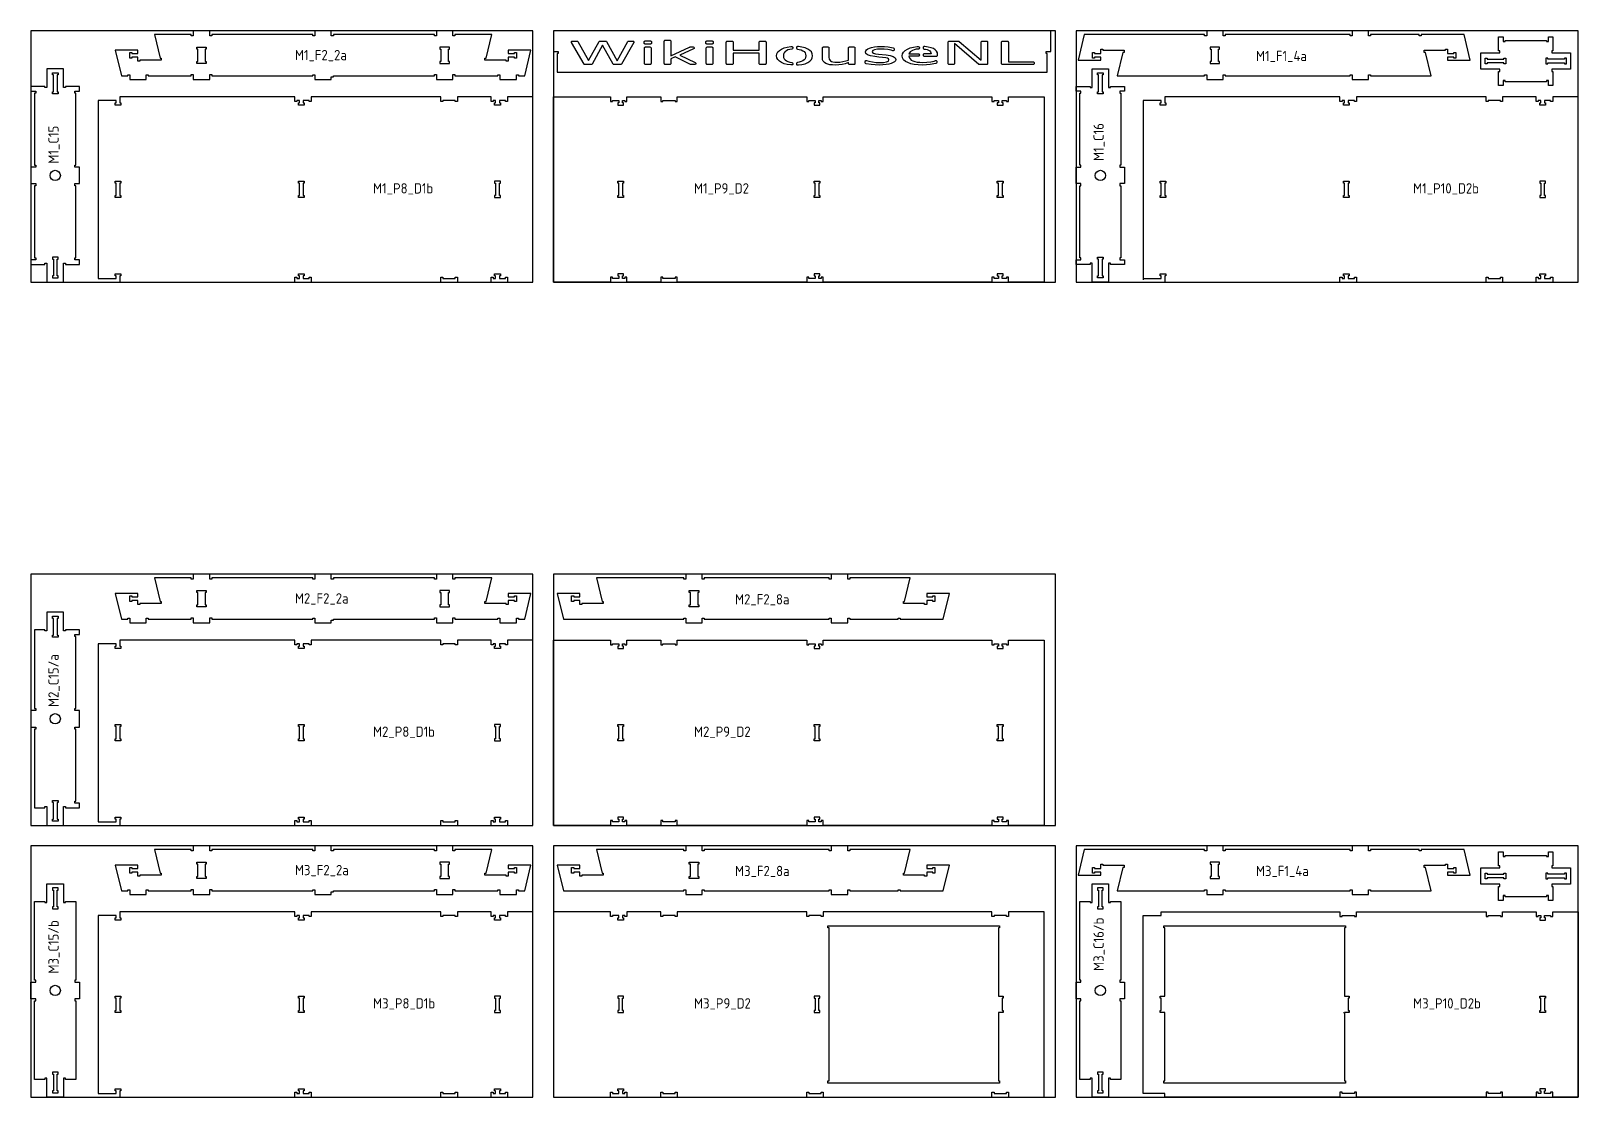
# Model space of a CAD drawing. Header units: millimetres. Extents: x -18174 to 50972, y 6312 to 16778.
# Drawn here: x 2812 to 10332, y 6313 to 11493 of the extents above; entities that cross this region are included whole.
import ezdxf

# ---------------------------------------------------------------- set-up
doc = ezdxf.new("R2010")
doc.units = ezdxf.units.MM
doc.header["$MEASUREMENT"] = 0
for name, color, linetype in [('freeswerk_CODES', 50, 'Continuous'), ('freeswerk_ELEMENTEN', 7, 'Continuous'), ("freeswerk_LOGO'S_hele dikte plaat", 1, 'Continuous'), ('freeswerk_PLATEN', 3, 'Continuous')]:
    doc.layers.add(name, color=color, linetype=linetype)

msp = doc.modelspace()

# ---------------------------------------------------------------- texts
at = {"layer": 'freeswerk_CODES', "char_height": 50, "attachment_point": 1}
for s, insert in [('{\\Fiso|c0;M1_F2_2a}', (4095.3, 11400.4)), ('{\\Fiso|c0;M1_F1_4a}', (8766.7, 11395.9)), ('{\\Fiso|c0;M1_P8_D1b}', (4475.3, 10752.7)), ('{\\Fiso|c0;M1_P9_D2}', (6035.4, 10752.7)), ('{\\Fiso|c0;M1_P10_D2b}', (9530.7, 10752.7)), ('{\\Fiso|c0;M2_F2_2a}', (4095.3, 8760.4)), ('{\\Fiso|c0;M2_F2_8a}', (6234.9, 8755.9)), ('{\\Fiso|c0;M2_P8_D1b}', (4475.3, 8112.7)), ('{\\Fiso|c0;M2_P9_D2}', (6035.4, 8112.7)), ('{\\Fiso|c0;M3_F2_2a}', (4095.3, 7440.4)), ('{\\Fiso|c0;M3_F2_8a}', (6234.9, 7435.9)), ('{\\Fiso|c0;M3_F1_4a}', (8766.7, 7435.9)), ('{\\Fiso|c0;M3_P8_D1b}', (4475.3, 6792.7)), ('{\\Fiso|c0;M3_P9_D2}', (6035.4, 6792.7)), ('{\\Fiso|c0;M3_P10_D2b}', (9530.7, 6792.7))]:
    msp.add_mtext_dynamic_manual_height_columns(s, width=318.081, gutter_width=1456.3, heights=[0], dxfattribs=dict(at, insert=insert))
at = {"layer": 'freeswerk_CODES', "char_height": 50, "attachment_point": 1, "rotation": 90}
for s, insert in [('{\\Fiso|c0;M1_C15}', (2897, 10847.8)), ('{\\Fiso|c0;M1_C16}', (7977, 10860.8)), ('{\\Fiso|c0;M2_C15/a}', (2897, 8207.8)), ('{\\Fiso|c0;M3_C15/b}', (2897, 6912.6)), ('{\\Fiso|c0;M3_C16/b}', (7977, 6925.6))]:
    msp.add_mtext_dynamic_manual_height_columns(s, width=318.081, gutter_width=1456.3, heights=[0], dxfattribs=dict(at, insert=insert))

# ---------------------------------------------------------------- linework, layer by layer
for centre in [(2930.3, 10790.5), (8010.3, 10790.5), (2930.3, 8150.5), (2930.3, 6830.5), (8010.3, 6830.5)]:
    msp.add_circle(centre, 25)
at = {"layer": 'freeswerk_ELEMENTEN'}
for points in [[(3445.8, 11350.5), (3342.3, 11350.5), (3342.3, 11345.5), (3332.3, 11345.5), (3332.3, 11365.5), (3302.3, 11365.5), (3302.3, 11360.5), (3292.3, 11360.5), (3292.3, 11388.5), (3302.3, 11388.5), (3302.3, 11383.5), (3332.3, 11383.5), (3332.3, 11398.5), (3222.3, 11398.5), (3252.6, 11274.5), (3282.6, 11274.5), (3282.6, 11279.5), (3292.6, 11279.5), (3292.6, 11256.5), (3372.6, 11256.5), (3372.6, 11279.5), (3382.6, 11279.5), (3382.6, 11274.5), (3591.3, 11274.5), (3591.3, 11280.5), (3601.3, 11280.5), (3601.3, 11256.5), (3681.3, 11256.5), (3681.3, 11280.5), (3691.3, 11280.5), (3691.3, 11274.5), (4182.3, 11274.5), (4182.3, 11279.5), (4192.3, 11279.5), (4192.3, 11256.5), (4272.3, 11256.5), (4272.3, 11269.5), (4282.3, 11269.5), (4282.3, 11274.5), (4773.3, 11274.5), (4773.3, 11280.5), (4783.3, 11280.5), (4783.3, 11256.5), (4863.3, 11256.5), (4863.3, 11280.5), (4873.3, 11280.5), (4873.3, 11274.5), (5082, 11274.5), (5082, 11279.5), (5092, 11279.5), (5092, 11256.5), (5172, 11256.5), (5172, 11279.5), (5182, 11279.5), (5182, 11274.5), (5212.3, 11274.5), (5242.3, 11398.5), (5132.3, 11398.5), (5132.3, 11383.5), (5162.3, 11383.5), (5162.3, 11388.5), (5172.3, 11388.5), (5172.3, 11360.5), (5162.3, 11360.5), (5162.3, 11365.5), (5132.3, 11365.5), (5132.3, 11345.5), (5122.3, 11345.5), (5122.3, 11350.5), (5018.7, 11350.5), (5018.7, 11360.5), (5024.7, 11360.5), (5052.3, 11474.5), (4873.3, 11474.5), (4873.3, 11469.5), (4863.3, 11469.5), (4863.3, 11492.5), (4783.3, 11492.5), (4783.3, 11469.5), (4773.3, 11469.5), (4773.3, 11474.5), (4282.3, 11474.5), (4282.3, 11469.5), (4272.3, 11469.5), (4272.3, 11492.5), (4192.3, 11492.5), (4192.3, 11469.5), (4182.3, 11469.5), (4182.3, 11474.5), (3691.3, 11474.5), (3691.3, 11469.5), (3681.3, 11469.5), (3681.3, 11492.5), (3601.3, 11492.5), (3601.3, 11469.5), (3591.3, 11469.5), (3591.3, 11474.5), (3412.3, 11474.5), (3439.8, 11360.5), (3445.8, 11360.5)], [(7752.3, 11392.5), (7770.3, 11392.5), (7770.3, 11492.5), (5352.3, 11492.5), (5352.3, 11392.5), (5375.3, 11392.5), (5375.3, 11382.5), (5370.3, 11382.5), (5370.3, 11292.5), (7752.3, 11292.5), (7752.3, 11382.5), (7747.3, 11382.5), (7747.3, 11392.5)], [(9738.2, 11360.5), (9728.2, 11360.5), (9728.2, 11365.5), (9698.2, 11365.5), (9698.2, 11350.5), (9808.2, 11350.5), (9778.2, 11474.5), (9569.9, 11474.5), (9569.9, 11469.5), (9559.9, 11469.5), (9559.9, 11474.5), (9324.2, 11474.5), (9324.2, 11469.5), (9314.2, 11469.5), (9314.2, 11492.5), (9234.2, 11492.5), (9234.2, 11469.5), (9224.2, 11469.5), (9224.2, 11474.5), (8617.2, 11474.5), (8617.2, 11469.5), (8607.2, 11469.5), (8607.2, 11492.5), (8527.2, 11492.5), (8527.2, 11469.5), (8517.2, 11469.5), (8517.2, 11474.5), (7932.3, 11474.5), (7902.3, 11350.5), (8012.3, 11350.5), (8012.3, 11365.5), (7982.3, 11365.5), (7982.3, 11360.5), (7972.3, 11360.5), (7972.3, 11388.5), (7982.3, 11388.5), (7982.3, 11383.5), (8012.3, 11383.5), (8012.3, 11403.5), (8022.3, 11403.5), (8022.3, 11398.5), (8125.9, 11398.5), (8125.9, 11388.5), (8119.9, 11388.5), (8092.3, 11274.5), (8517.2, 11274.5), (8517.2, 11279.5), (8527.2, 11279.5), (8527.2, 11256.5), (8607.2, 11256.5), (8607.2, 11279.5), (8617.2, 11279.5), (8617.2, 11274.5), (9224.2, 11274.5), (9224.2, 11279.5), (9234.2, 11279.5), (9234.2, 11256.5), (9314.2, 11256.5), (9314.2, 11279.5), (9324.2, 11279.5), (9324.2, 11274.5), (9618.2, 11274.5), (9590.6, 11388.5), (9584.7, 11388.5), (9584.7, 11398.5), (9688.2, 11398.5), (9688.2, 11403.5), (9698.2, 11403.5), (9698.2, 11383.5), (9728.2, 11383.5), (9728.2, 11388.5), (9738.2, 11388.5)], [(9951.3, 11396.1), (9946.3, 11396.1), (9946.3, 11464.1), (9968.3, 11464.1), (9968.3, 11441.1), (9978.3, 11441.1), (9978.3, 11446.1), (10178.3, 11446.1), (10178.3, 11441.1), (10188.3, 11441.1), (10188.3, 11464.1), (10210.3, 11464.1), (10210.3, 11396.1), (10205.3, 11396.1), (10205.3, 11386.1), (10296.3, 11386.1), (10296.3, 11306.1), (10205.3, 11306.1), (10205.3, 11296.1), (10210.3, 11296.1), (10210.3, 11228.1), (10188.3, 11228.1), (10188.3, 11251.1), (10178.3, 11251.1), (10178.3, 11246.1), (9978.3, 11246.1), (9978.3, 11251.1), (9968.3, 11251.1), (9968.3, 11228.1), (9946.3, 11228.1), (9946.3, 11296.1), (9951.3, 11296.1), (9951.3, 11306.1), (9860.3, 11306.1), (9860.3, 11386.1), (9951.3, 11386.1)], [(3623.3, 11344.5), (3623.3, 11404.5), (3618.3, 11404.5), (3618.3, 11414.5), (3664.3, 11414.5), (3664.3, 11404.5), (3659.3, 11404.5), (3659.3, 11344.5), (3664.3, 11344.5), (3664.3, 11334.5), (3618.3, 11334.5), (3618.3, 11344.5)], [(4800.3, 11414.5), (4800.3, 11404.5), (4805.3, 11404.5), (4805.3, 11344.5), (4800.3, 11344.5), (4800.3, 11334.5), (4846.3, 11334.5), (4846.3, 11344.5), (4841.3, 11344.5), (4841.3, 11404.5), (4846.3, 11404.5), (4846.3, 11414.5)], [(8590.2, 11414.5), (8544.2, 11414.5), (8544.2, 11404.5), (8549.2, 11404.5), (8549.2, 11344.5), (8544.2, 11344.5), (8544.2, 11334.5), (8590.2, 11334.5), (8590.2, 11344.5), (8585.2, 11344.5), (8585.2, 11404.5), (8590.2, 11404.5)], [(9890.3, 11360.1), (9890.3, 11355.1), (9971.3, 11355.1), (9971.3, 11360.1), (9981.3, 11360.1), (9981.3, 11332.1), (9971.3, 11332.1), (9971.3, 11337.1), (9890.3, 11337.1), (9890.3, 11332.1), (9880.3, 11332.1), (9880.3, 11360.1)], [(10266.3, 11332.1), (10276.3, 11332.1), (10276.3, 11360.1), (10266.3, 11360.1), (10266.3, 11355.1), (10185.3, 11355.1), (10185.3, 11360.1), (10175.3, 11360.1), (10175.3, 11332.1), (10185.3, 11332.1), (10185.3, 11337.1), (10266.3, 11337.1)], [(2880.3, 11222.5), (2812.3, 11222.5), (2812.3, 11200.5), (2835.3, 11200.5), (2835.3, 11190.5), (2830.3, 11190.5), (2830.3, 10840.5), (2835.3, 10840.5), (2835.3, 10830.5), (2812.3, 10830.5), (2812.3, 10750.5), (2835.3, 10750.5), (2835.3, 10740.5), (2830.3, 10740.5), (2830.3, 10390.5), (2835.3, 10390.5), (2835.3, 10380.5), (2812.3, 10380.5), (2812.3, 10358.5), (2880.3, 10358.5), (2880.3, 10363.5), (2890.3, 10363.5), (2890.3, 10272.5), (2970.3, 10272.5), (2970.3, 10363.5), (2980.3, 10363.5), (2980.3, 10358.5), (3048.3, 10358.5), (3048.3, 10380.5), (3025.3, 10380.5), (3025.3, 10390.5), (3030.3, 10390.5), (3030.3, 10740.5), (3025.3, 10740.5), (3025.3, 10750.5), (3048.3, 10750.5), (3048.3, 10830.5), (3025.3, 10830.5), (3025.3, 10840.5), (3030.3, 10840.5), (3030.3, 11190.5), (3025.3, 11190.5), (3025.3, 11200.5), (3048.3, 11200.5), (3048.3, 11222.5), (2980.3, 11222.5), (2980.3, 11217.5), (2970.3, 11217.5), (2970.3, 11308.5), (2890.3, 11308.5), (2890.3, 11217.5), (2880.3, 11217.5)], [(2939.3, 11278.5), (2939.3, 11197.5), (2944.3, 11197.5), (2944.3, 11187.5), (2916.3, 11187.5), (2916.3, 11197.5), (2921.3, 11197.5), (2921.3, 11278.5), (2916.3, 11278.5), (2916.3, 11288.5), (2944.3, 11288.5), (2944.3, 11278.5)], [(8105.3, 10750.5), (8105.3, 10740.5), (8110.3, 10740.5), (8110.3, 10390.5), (8105.3, 10390.5), (8105.3, 10380.5), (8128.3, 10380.5), (8128.3, 10358.5), (8060.3, 10358.5), (8060.3, 10363.5), (8050.3, 10363.5), (8050.3, 10272.5), (7970.3, 10272.5), (7970.3, 10363.5), (7960.3, 10363.5), (7960.3, 10358.5), (7892.3, 10358.5), (7892.3, 10380.5), (7915.3, 10380.5), (7915.3, 10390.5), (7910.3, 10390.5), (7910.3, 10740.5), (7915.3, 10740.5), (7915.3, 10750.5), (7892.3, 10750.5), (7892.3, 10830.5), (7915.3, 10830.5), (7915.3, 10840.5), (7910.3, 10840.5), (7910.3, 11190.5), (7915.3, 11190.5), (7915.3, 11200.5), (7892.3, 11200.5), (7892.3, 11222.5), (7960.3, 11222.5), (7960.3, 11217.5), (7970.3, 11217.5), (7970.3, 11308.5), (8050.3, 11308.5), (8050.3, 11217.5), (8060.3, 11217.5), (8060.3, 11222.5), (8128.3, 11222.5), (8128.3, 11200.5), (8105.3, 11200.5), (8105.3, 11190.5), (8110.3, 11190.5), (8110.3, 10840.5), (8105.3, 10840.5), (8105.3, 10830.5), (8128.3, 10830.5), (8128.3, 10750.5)], [(8024.3, 11278.5), (8019.3, 11278.5), (8019.3, 11197.5), (8024.3, 11197.5), (8024.3, 11187.5), (7996.3, 11187.5), (7996.3, 11197.5), (8001.3, 11197.5), (8001.3, 11278.5), (7996.3, 11278.5), (7996.3, 11288.5), (8024.3, 11288.5)], [(4885.1, 11149.5), (4875.1, 11149.5), (4875.1, 11154.5), (4815.1, 11154.5), (4815.1, 11149.5), (4805.1, 11149.5), (4805.1, 11172.5), (4175.1, 11172.5), (4175.1, 11149.5), (4165.1, 11149.5), (4165.1, 11154.5), (4135.1, 11154.5), (4135.1, 11142.5), (4140.1, 11142.5), (4140.1, 11132.5), (4112.1, 11132.5), (4112.1, 11142.5), (4117.1, 11142.5), (4117.1, 11154.5), (4105.1, 11154.5), (4105.1, 11149.5), (4095.1, 11149.5), (4095.1, 11172.5), (3244.1, 11172.5), (3244.1, 11142.5), (3249.1, 11142.5), (3249.1, 11132.5), (3221.1, 11132.5), (3221.1, 11142.5), (3226.1, 11142.5), (3226.1, 11154.5), (3139.2, 11154.5), (3139.2, 10290.5), (3226.1, 10290.5), (3226.1, 10302.5), (3221.1, 10302.5), (3221.1, 10312.5), (3249.1, 10312.5), (3249.1, 10302.5), (3244.1, 10302.5), (3244.1, 10272.5), (4095.1, 10272.5), (4095.1, 10295.5), (4105.1, 10295.5), (4105.1, 10290.5), (4117.1, 10290.5), (4117.1, 10302.5), (4112.1, 10302.5), (4112.1, 10312.5), (4140.1, 10312.5), (4140.1, 10302.5), (4135.1, 10302.5), (4135.1, 10290.5), (4165.1, 10290.5), (4165.1, 10295.5), (4175.1, 10295.5), (4175.1, 10272.5), (4805.1, 10272.5), (4805.1, 10295.5), (4815.1, 10295.5), (4815.1, 10290.5), (4875.1, 10290.5), (4875.1, 10295.5), (4885.1, 10295.5), (4885.1, 10272.5), (5049.1, 10272.5), (5049.1, 10295.5), (5059.1, 10295.5), (5059.1, 10290.5), (5071.1, 10290.5), (5071.1, 10302.5), (5066.1, 10302.5), (5066.1, 10312.5), (5094.1, 10312.5), (5094.1, 10302.5), (5089.1, 10302.5), (5089.1, 10290.5), (5119.1, 10290.5), (5119.1, 10295.5), (5129.1, 10295.5), (5129.1, 10272.5), (5252.3, 10272.5), (5252.3, 11172.5), (5129.1, 11172.5), (5129.1, 11149.5), (5119.1, 11149.5), (5119.1, 11154.5), (5089.1, 11154.5), (5089.1, 11142.5), (5094.1, 11142.5), (5094.1, 11132.5), (5066.1, 11132.5), (5066.1, 11142.5), (5071.1, 11142.5), (5071.1, 11154.5), (5059.1, 11154.5), (5059.1, 11149.5), (5049.1, 11149.5), (5049.1, 11172.5), (4885.1, 11172.5)], [(5709.5, 11172.5), (5873.5, 11172.5), (5873.5, 11149.5), (5883.5, 11149.5), (5883.5, 11154.5), (5943.5, 11154.5), (5943.5, 11149.5), (5953.5, 11149.5), (5953.5, 11172.5), (6583.5, 11172.5), (6583.5, 11149.5), (6593.5, 11149.5), (6593.5, 11154.5), (6623.5, 11154.5), (6623.5, 11142.5), (6618.5, 11142.5), (6618.5, 11132.5), (6646.5, 11132.5), (6646.5, 11142.5), (6641.5, 11142.5), (6641.5, 11154.5), (6653.5, 11154.5), (6653.5, 11149.5), (6663.5, 11149.5), (6663.5, 11172.5), (7483.5, 11172.5), (7483.5, 11149.5), (7493.5, 11149.5), (7493.5, 11154.5), (7514.5, 11154.5), (7514.5, 11142.5), (7509.5, 11142.5), (7509.5, 11132.5), (7537.5, 11132.5), (7537.5, 11142.5), (7532.5, 11142.5), (7532.5, 11154.5), (7553.5, 11154.5), (7553.5, 11149.5), (7563.5, 11149.5), (7563.5, 11172.5), (7737.7, 11172.5), (7737.7, 10272.5), (7563.5, 10272.5), (7563.5, 10295.5), (7553.5, 10295.5), (7553.5, 10290.5), (7532.5, 10290.5), (7532.5, 10302.5), (7537.5, 10302.5), (7537.5, 10312.5), (7509.5, 10312.5), (7509.5, 10302.5), (7514.5, 10302.5), (7514.5, 10290.5), (7493.5, 10290.5), (7493.5, 10295.5), (7483.5, 10295.5), (7483.5, 10272.5), (6663.5, 10272.5), (6663.5, 10295.5), (6653.5, 10295.5), (6653.5, 10290.5), (6641.5, 10290.5), (6641.5, 10302.5), (6646.5, 10302.5), (6646.5, 10312.5), (6618.5, 10312.5), (6618.5, 10302.5), (6623.5, 10302.5), (6623.5, 10290.5), (6593.5, 10290.5), (6593.5, 10295.5), (6583.5, 10295.5), (6583.5, 10272.5), (5953.5, 10272.5), (5953.5, 10295.5), (5943.5, 10295.5), (5943.5, 10290.5), (5883.5, 10290.5), (5883.5, 10295.5), (5873.5, 10295.5), (5873.5, 10272.5), (5709.5, 10272.5), (5709.5, 10295.5), (5699.5, 10295.5), (5699.5, 10290.5), (5687.5, 10290.5), (5687.5, 10302.5), (5692.5, 10302.5), (5692.5, 10312.5), (5664.5, 10312.5), (5664.5, 10302.5), (5669.5, 10302.5), (5669.5, 10290.5), (5639.5, 10290.5), (5639.5, 10295.5), (5629.5, 10295.5), (5629.5, 10272.5), (5352.3, 10272.5), (5352.3, 11172.5), (5629.5, 11172.5), (5629.5, 11149.5), (5639.5, 11149.5), (5639.5, 11154.5), (5669.5, 11154.5), (5669.5, 11142.5), (5664.5, 11142.5), (5664.5, 11132.5), (5692.5, 11132.5), (5692.5, 11142.5), (5687.5, 11142.5), (5687.5, 11154.5), (5699.5, 11154.5), (5699.5, 11149.5), (5709.5, 11149.5)], [(9965.1, 11149.5), (9955.1, 11149.5), (9955.1, 11154.5), (9895.1, 11154.5), (9895.1, 11149.5), (9885.1, 11149.5), (9885.1, 11172.5), (9255.1, 11172.5), (9255.1, 11149.5), (9245.1, 11149.5), (9245.1, 11154.5), (9215.1, 11154.5), (9215.1, 11142.5), (9220.1, 11142.5), (9220.1, 11132.5), (9192.1, 11132.5), (9192.1, 11142.5), (9197.1, 11142.5), (9197.1, 11154.5), (9185.1, 11154.5), (9185.1, 11149.5), (9175.1, 11149.5), (9175.1, 11172.5), (8324.1, 11172.5), (8324.1, 11142.5), (8329.1, 11142.5), (8329.1, 11132.5), (8301.1, 11132.5), (8301.1, 11142.5), (8306.1, 11142.5), (8306.1, 11154.5), (8219.2, 11154.5), (8219.2, 10290.5), (8306.1, 10290.5), (8306.1, 10302.5), (8301.1, 10302.5), (8301.1, 10312.5), (8329.1, 10312.5), (8329.1, 10302.5), (8324.1, 10302.5), (8324.1, 10272.5), (9175.1, 10272.5), (9175.1, 10295.5), (9185.1, 10295.5), (9185.1, 10290.5), (9197.1, 10290.5), (9197.1, 10302.5), (9192.1, 10302.5), (9192.1, 10312.5), (9220.1, 10312.5), (9220.1, 10302.5), (9215.1, 10302.5), (9215.1, 10290.5), (9245.1, 10290.5), (9245.1, 10295.5), (9255.1, 10295.5), (9255.1, 10272.5), (9885.1, 10272.5), (9885.1, 10295.5), (9895.1, 10295.5), (9895.1, 10290.5), (9955.1, 10290.5), (9955.1, 10295.5), (9965.1, 10295.5), (9965.1, 10272.5), (10129.1, 10272.5), (10129.1, 10295.5), (10139.1, 10295.5), (10139.1, 10290.5), (10151.1, 10290.5), (10151.1, 10302.5), (10146.1, 10302.5), (10146.1, 10312.5), (10174.1, 10312.5), (10174.1, 10302.5), (10169.1, 10302.5), (10169.1, 10290.5), (10199.1, 10290.5), (10199.1, 10295.5), (10209.1, 10295.5), (10209.1, 10272.5), (10332.3, 10272.5), (10332.3, 11172.5), (10209.1, 11172.5), (10209.1, 11149.5), (10199.1, 11149.5), (10199.1, 11154.5), (10169.1, 11154.5), (10169.1, 11142.5), (10174.1, 11142.5), (10174.1, 11132.5), (10146.1, 11132.5), (10146.1, 11142.5), (10151.1, 11142.5), (10151.1, 11154.5), (10139.1, 11154.5), (10139.1, 11149.5), (10129.1, 11149.5), (10129.1, 11172.5), (9965.1, 11172.5)], [(3221.1, 10692.5), (3226.1, 10692.5), (3226.1, 10752.5), (3221.1, 10752.5), (3221.1, 10762.5), (3249.1, 10762.5), (3249.1, 10752.5), (3244.1, 10752.5), (3244.1, 10692.5), (3249.1, 10692.5), (3249.1, 10682.5), (3221.1, 10682.5)], [(4140.1, 10762.5), (4140.1, 10752.5), (4135.1, 10752.5), (4135.1, 10692.5), (4140.1, 10692.5), (4140.1, 10682.5), (4112.1, 10682.5), (4112.1, 10692.5), (4117.1, 10692.5), (4117.1, 10752.5), (4112.1, 10752.5), (4112.1, 10762.5)], [(5089.1, 10752.5), (5094.1, 10752.5), (5094.1, 10762.5), (5066.1, 10762.5), (5066.1, 10752.5), (5071.1, 10752.5), (5071.1, 10692.5), (5066.1, 10692.5), (5066.1, 10682.5), (5094.1, 10682.5), (5094.1, 10692.5), (5089.1, 10692.5)], [(5692.5, 10682.5), (5664.5, 10682.5), (5664.5, 10692.5), (5669.5, 10692.5), (5669.5, 10752.5), (5664.5, 10752.5), (5664.5, 10762.5), (5692.5, 10762.5), (5692.5, 10752.5), (5687.5, 10752.5), (5687.5, 10692.5), (5692.5, 10692.5)], [(6623.5, 10692.5), (6623.5, 10752.5), (6618.5, 10752.5), (6618.5, 10762.5), (6646.5, 10762.5), (6646.5, 10752.5), (6641.5, 10752.5), (6641.5, 10692.5), (6646.5, 10692.5), (6646.5, 10682.5), (6618.5, 10682.5), (6618.5, 10692.5)], [(7514.5, 10692.5), (7514.5, 10752.5), (7509.5, 10752.5), (7509.5, 10762.5), (7537.5, 10762.5), (7537.5, 10752.5), (7532.5, 10752.5), (7532.5, 10692.5), (7537.5, 10692.5), (7537.5, 10682.5), (7509.5, 10682.5), (7509.5, 10692.5)], [(8301.1, 10692.5), (8306.1, 10692.5), (8306.1, 10752.5), (8301.1, 10752.5), (8301.1, 10762.5), (8329.1, 10762.5), (8329.1, 10752.5), (8324.1, 10752.5), (8324.1, 10692.5), (8329.1, 10692.5), (8329.1, 10682.5), (8301.1, 10682.5)], [(9220.1, 10762.5), (9220.1, 10752.5), (9215.1, 10752.5), (9215.1, 10692.5), (9220.1, 10692.5), (9220.1, 10682.5), (9192.1, 10682.5), (9192.1, 10692.5), (9197.1, 10692.5), (9197.1, 10752.5), (9192.1, 10752.5), (9192.1, 10762.5)], [(10169.1, 10752.5), (10174.1, 10752.5), (10174.1, 10762.5), (10146.1, 10762.5), (10146.1, 10752.5), (10151.1, 10752.5), (10151.1, 10692.5), (10146.1, 10692.5), (10146.1, 10682.5), (10174.1, 10682.5), (10174.1, 10692.5), (10169.1, 10692.5)], [(2921.3, 10302.5), (2916.3, 10302.5), (2916.3, 10292.5), (2944.3, 10292.5), (2944.3, 10302.5), (2939.3, 10302.5), (2939.3, 10383.5), (2944.3, 10383.5), (2944.3, 10393.5), (2916.3, 10393.5), (2916.3, 10383.5), (2921.3, 10383.5)], [(7996.3, 10383.5), (7996.3, 10393.5), (8024.3, 10393.5), (8024.3, 10383.5), (8019.3, 10383.5), (8019.3, 10302.5), (8024.3, 10302.5), (8024.3, 10292.5), (7996.3, 10292.5), (7996.3, 10302.5), (8001.3, 10302.5), (8001.3, 10383.5)], [(3445.8, 8710.5), (3342.3, 8710.5), (3342.3, 8705.5), (3332.3, 8705.5), (3332.3, 8725.5), (3302.3, 8725.5), (3302.3, 8720.5), (3292.3, 8720.5), (3292.3, 8748.5), (3302.3, 8748.5), (3302.3, 8743.5), (3332.3, 8743.5), (3332.3, 8758.5), (3222.3, 8758.5), (3252.6, 8634.5), (3282.6, 8634.5), (3282.6, 8639.5), (3292.6, 8639.5), (3292.6, 8616.5), (3372.6, 8616.5), (3372.6, 8639.5), (3382.6, 8639.5), (3382.6, 8634.5), (3591.3, 8634.5), (3591.3, 8640.5), (3601.3, 8640.5), (3601.3, 8616.5), (3681.3, 8616.5), (3681.3, 8640.5), (3691.3, 8640.5), (3691.3, 8634.5), (4182.3, 8634.5), (4182.3, 8639.5), (4192.3, 8639.5), (4192.3, 8616.5), (4272.3, 8616.5), (4272.3, 8629.5), (4282.3, 8629.5), (4282.3, 8634.5), (4773.3, 8634.5), (4773.3, 8640.5), (4783.3, 8640.5), (4783.3, 8616.5), (4863.3, 8616.5), (4863.3, 8640.5), (4873.3, 8640.5), (4873.3, 8634.5), (5082, 8634.5), (5082, 8639.5), (5092, 8639.5), (5092, 8616.5), (5172, 8616.5), (5172, 8639.5), (5182, 8639.5), (5182, 8634.5), (5212.3, 8634.5), (5242.3, 8758.5), (5132.3, 8758.5), (5132.3, 8743.5), (5162.3, 8743.5), (5162.3, 8748.5), (5172.3, 8748.5), (5172.3, 8720.5), (5162.3, 8720.5), (5162.3, 8725.5), (5132.3, 8725.5), (5132.3, 8705.5), (5122.3, 8705.5), (5122.3, 8710.5), (5018.7, 8710.5), (5018.7, 8720.5), (5024.7, 8720.5), (5052.3, 8834.5), (4873.3, 8834.5), (4873.3, 8829.5), (4863.3, 8829.5), (4863.3, 8852.5), (4783.3, 8852.5), (4783.3, 8829.5), (4773.3, 8829.5), (4773.3, 8834.5), (4282.3, 8834.5), (4282.3, 8829.5), (4272.3, 8829.5), (4272.3, 8852.5), (4192.3, 8852.5), (4192.3, 8829.5), (4182.3, 8829.5), (4182.3, 8834.5), (3691.3, 8834.5), (3691.3, 8829.5), (3681.3, 8829.5), (3681.3, 8852.5), (3601.3, 8852.5), (3601.3, 8829.5), (3591.3, 8829.5), (3591.3, 8834.5), (3412.3, 8834.5), (3439.8, 8720.5), (3445.8, 8720.5)], [(7038.1, 8639.5), (7038.1, 8634.5), (7246.4, 8634.5), (7276.4, 8758.5), (7166.4, 8758.5), (7166.4, 8743.5), (7196.4, 8743.5), (7196.4, 8748.5), (7206.4, 8748.5), (7206.4, 8720.5), (7196.4, 8720.5), (7196.4, 8725.5), (7166.4, 8725.5), (7166.4, 8705.5), (7156.4, 8705.5), (7156.4, 8710.5), (7052.9, 8710.5), (7052.9, 8720.5), (7058.9, 8720.5), (7086.4, 8834.5), (6792.4, 8834.5), (6792.4, 8829.5), (6782.4, 8829.5), (6782.4, 8852.5), (6702.4, 8852.5), (6702.4, 8829.5), (6692.4, 8829.5), (6692.4, 8834.5), (6085.4, 8834.5), (6085.4, 8829.5), (6075.4, 8829.5), (6075.4, 8852.5), (5995.4, 8852.5), (5995.4, 8829.5), (5985.4, 8829.5), (5985.4, 8834.5), (5560.5, 8834.5), (5588.1, 8720.5), (5594.1, 8720.5), (5594.1, 8710.5), (5490.5, 8710.5), (5490.5, 8705.5), (5480.5, 8705.5), (5480.5, 8725.5), (5450.5, 8725.5), (5450.5, 8720.5), (5440.5, 8720.5), (5440.5, 8748.5), (5450.5, 8748.5), (5450.5, 8743.5), (5480.5, 8743.5), (5480.5, 8758.5), (5370.5, 8758.5), (5400.5, 8634.5), (5985.4, 8634.5), (5985.4, 8639.5), (5995.4, 8639.5), (5995.4, 8616.5), (6075.4, 8616.5), (6075.4, 8639.5), (6085.4, 8639.5), (6085.4, 8634.5), (6692.4, 8634.5), (6692.4, 8639.5), (6702.4, 8639.5), (6702.4, 8616.5), (6782.4, 8616.5), (6782.4, 8639.5), (6792.4, 8639.5), (6792.4, 8634.5), (7028.1, 8634.5), (7028.1, 8639.5)], [(3623.3, 8704.5), (3623.3, 8764.5), (3618.3, 8764.5), (3618.3, 8774.5), (3664.3, 8774.5), (3664.3, 8764.5), (3659.3, 8764.5), (3659.3, 8704.5), (3664.3, 8704.5), (3664.3, 8694.5), (3618.3, 8694.5), (3618.3, 8704.5)], [(4800.3, 8774.5), (4800.3, 8764.5), (4805.3, 8764.5), (4805.3, 8704.5), (4800.3, 8704.5), (4800.3, 8694.5), (4846.3, 8694.5), (4846.3, 8704.5), (4841.3, 8704.5), (4841.3, 8764.5), (4846.3, 8764.5), (4846.3, 8774.5)], [(6058.4, 8764.5), (6053.4, 8764.5), (6053.4, 8704.5), (6058.4, 8704.5), (6058.4, 8694.5), (6012.4, 8694.5), (6012.4, 8704.5), (6017.4, 8704.5), (6017.4, 8764.5), (6012.4, 8764.5), (6012.4, 8774.5), (6058.4, 8774.5)], [(2880.3, 8582.5), (2830.3, 8582.5), (2830.3, 8200.5), (2835.3, 8200.5), (2835.3, 8190.5), (2812.3, 8190.5), (2812.3, 8110.5), (2835.3, 8110.5), (2835.3, 8100.5), (2830.3, 8100.5), (2830.3, 7718.5), (2880.3, 7718.5), (2880.3, 7723.5), (2890.3, 7723.5), (2890.3, 7632.5), (2970.3, 7632.5), (2970.3, 7723.5), (2980.3, 7723.5), (2980.3, 7718.5), (3048.3, 7718.5), (3048.3, 7740.5), (3025.3, 7740.5), (3025.3, 7750.5), (3030.3, 7750.5), (3030.3, 8100.5), (3025.3, 8100.5), (3025.3, 8110.5), (3048.3, 8110.5), (3048.3, 8190.5), (3025.3, 8190.5), (3025.3, 8200.5), (3030.3, 8200.5), (3030.3, 8550.5), (3025.3, 8550.5), (3025.3, 8560.5), (3048.3, 8560.5), (3048.3, 8582.5), (2980.3, 8582.5), (2980.3, 8577.5), (2970.3, 8577.5), (2970.3, 8668.5), (2890.3, 8668.5), (2890.3, 8577.5), (2880.3, 8577.5)], [(2944.3, 8638.5), (2939.3, 8638.5), (2939.3, 8557.5), (2944.3, 8557.5), (2944.3, 8547.5), (2916.3, 8547.5), (2916.3, 8557.5), (2921.3, 8557.5), (2921.3, 8638.5), (2916.3, 8638.5), (2916.3, 8648.5), (2944.3, 8648.5)], [(4885.1, 8509.5), (4875.1, 8509.5), (4875.1, 8514.5), (4815.1, 8514.5), (4815.1, 8509.5), (4805.1, 8509.5), (4805.1, 8532.5), (4175.1, 8532.5), (4175.1, 8509.5), (4165.1, 8509.5), (4165.1, 8514.5), (4135.1, 8514.5), (4135.1, 8502.5), (4140.1, 8502.5), (4140.1, 8492.5), (4112.1, 8492.5), (4112.1, 8502.5), (4117.1, 8502.5), (4117.1, 8514.5), (4105.1, 8514.5), (4105.1, 8509.5), (4095.1, 8509.5), (4095.1, 8532.5), (3244.1, 8532.5), (3244.1, 8502.5), (3249.1, 8502.5), (3249.1, 8492.5), (3221.1, 8492.5), (3221.1, 8502.5), (3226.1, 8502.5), (3226.1, 8514.5), (3139.2, 8514.5), (3139.2, 7650.5), (3226.1, 7650.5), (3226.1, 7662.5), (3221.1, 7662.5), (3221.1, 7672.5), (3249.1, 7672.5), (3249.1, 7662.5), (3244.1, 7662.5), (3244.1, 7632.5), (4095.1, 7632.5), (4095.1, 7655.5), (4105.1, 7655.5), (4105.1, 7650.5), (4117.1, 7650.5), (4117.1, 7662.5), (4112.1, 7662.5), (4112.1, 7672.5), (4140.1, 7672.5), (4140.1, 7662.5), (4135.1, 7662.5), (4135.1, 7650.5), (4165.1, 7650.5), (4165.1, 7655.5), (4175.1, 7655.5), (4175.1, 7632.5), (4805.1, 7632.5), (4805.1, 7655.5), (4815.1, 7655.5), (4815.1, 7650.5), (4875.1, 7650.5), (4875.1, 7655.5), (4885.1, 7655.5), (4885.1, 7632.5), (5049.1, 7632.5), (5049.1, 7655.5), (5059.1, 7655.5), (5059.1, 7650.5), (5071.1, 7650.5), (5071.1, 7662.5), (5066.1, 7662.5), (5066.1, 7672.5), (5094.1, 7672.5), (5094.1, 7662.5), (5089.1, 7662.5), (5089.1, 7650.5), (5119.1, 7650.5), (5119.1, 7655.5), (5129.1, 7655.5), (5129.1, 7632.5), (5252.3, 7632.5), (5252.3, 8532.5), (5129.1, 8532.5), (5129.1, 8509.5), (5119.1, 8509.5), (5119.1, 8514.5), (5089.1, 8514.5), (5089.1, 8502.5), (5094.1, 8502.5), (5094.1, 8492.5), (5066.1, 8492.5), (5066.1, 8502.5), (5071.1, 8502.5), (5071.1, 8514.5), (5059.1, 8514.5), (5059.1, 8509.5), (5049.1, 8509.5), (5049.1, 8532.5), (4885.1, 8532.5)], [(5709.5, 8532.5), (5873.5, 8532.5), (5873.5, 8509.5), (5883.5, 8509.5), (5883.5, 8514.5), (5943.5, 8514.5), (5943.5, 8509.5), (5953.5, 8509.5), (5953.5, 8532.5), (6583.5, 8532.5), (6583.5, 8509.5), (6593.5, 8509.5), (6593.5, 8514.5), (6623.5, 8514.5), (6623.5, 8502.5), (6618.5, 8502.5), (6618.5, 8492.5), (6646.5, 8492.5), (6646.5, 8502.5), (6641.5, 8502.5), (6641.5, 8514.5), (6653.5, 8514.5), (6653.5, 8509.5), (6663.5, 8509.5), (6663.5, 8532.5), (7483.5, 8532.5), (7483.5, 8509.5), (7493.5, 8509.5), (7493.5, 8514.5), (7514.5, 8514.5), (7514.5, 8502.5), (7509.5, 8502.5), (7509.5, 8492.5), (7537.5, 8492.5), (7537.5, 8502.5), (7532.5, 8502.5), (7532.5, 8514.5), (7553.5, 8514.5), (7553.5, 8509.5), (7563.5, 8509.5), (7563.5, 8532.5), (7737.7, 8532.5), (7737.7, 7632.5), (7563.5, 7632.5), (7563.5, 7655.5), (7553.5, 7655.5), (7553.5, 7650.5), (7532.5, 7650.5), (7532.5, 7662.5), (7537.5, 7662.5), (7537.5, 7672.5), (7509.5, 7672.5), (7509.5, 7662.5), (7514.5, 7662.5), (7514.5, 7650.5), (7493.5, 7650.5), (7493.5, 7655.5), (7483.5, 7655.5), (7483.5, 7632.5), (6663.5, 7632.5), (6663.5, 7655.5), (6653.5, 7655.5), (6653.5, 7650.5), (6641.5, 7650.5), (6641.5, 7662.5), (6646.5, 7662.5), (6646.5, 7672.5), (6618.5, 7672.5), (6618.5, 7662.5), (6623.5, 7662.5), (6623.5, 7650.5), (6593.5, 7650.5), (6593.5, 7655.5), (6583.5, 7655.5), (6583.5, 7632.5), (5953.5, 7632.5), (5953.5, 7655.5), (5943.5, 7655.5), (5943.5, 7650.5), (5883.5, 7650.5), (5883.5, 7655.5), (5873.5, 7655.5), (5873.5, 7632.5), (5709.5, 7632.5), (5709.5, 7655.5), (5699.5, 7655.5), (5699.5, 7650.5), (5687.5, 7650.5), (5687.5, 7662.5), (5692.5, 7662.5), (5692.5, 7672.5), (5664.5, 7672.5), (5664.5, 7662.5), (5669.5, 7662.5), (5669.5, 7650.5), (5639.5, 7650.5), (5639.5, 7655.5), (5629.5, 7655.5), (5629.5, 7632.5), (5352.3, 7632.5), (5352.3, 8532.5), (5629.5, 8532.5), (5629.5, 8509.5), (5639.5, 8509.5), (5639.5, 8514.5), (5669.5, 8514.5), (5669.5, 8502.5), (5664.5, 8502.5), (5664.5, 8492.5), (5692.5, 8492.5), (5692.5, 8502.5), (5687.5, 8502.5), (5687.5, 8514.5), (5699.5, 8514.5), (5699.5, 8509.5), (5709.5, 8509.5)], [(3221.1, 8052.5), (3226.1, 8052.5), (3226.1, 8112.5), (3221.1, 8112.5), (3221.1, 8122.5), (3249.1, 8122.5), (3249.1, 8112.5), (3244.1, 8112.5), (3244.1, 8052.5), (3249.1, 8052.5), (3249.1, 8042.5), (3221.1, 8042.5)], [(4140.1, 8122.5), (4140.1, 8112.5), (4135.1, 8112.5), (4135.1, 8052.5), (4140.1, 8052.5), (4140.1, 8042.5), (4112.1, 8042.5), (4112.1, 8052.5), (4117.1, 8052.5), (4117.1, 8112.5), (4112.1, 8112.5), (4112.1, 8122.5)], [(5089.1, 8112.5), (5094.1, 8112.5), (5094.1, 8122.5), (5066.1, 8122.5), (5066.1, 8112.5), (5071.1, 8112.5), (5071.1, 8052.5), (5066.1, 8052.5), (5066.1, 8042.5), (5094.1, 8042.5), (5094.1, 8052.5), (5089.1, 8052.5)], [(5692.5, 8042.5), (5664.5, 8042.5), (5664.5, 8052.5), (5669.5, 8052.5), (5669.5, 8112.5), (5664.5, 8112.5), (5664.5, 8122.5), (5692.5, 8122.5), (5692.5, 8112.5), (5687.5, 8112.5), (5687.5, 8052.5), (5692.5, 8052.5)], [(6623.5, 8052.5), (6623.5, 8112.5), (6618.5, 8112.5), (6618.5, 8122.5), (6646.5, 8122.5), (6646.5, 8112.5), (6641.5, 8112.5), (6641.5, 8052.5), (6646.5, 8052.5), (6646.5, 8042.5), (6618.5, 8042.5), (6618.5, 8052.5)], [(7514.5, 8052.5), (7514.5, 8112.5), (7509.5, 8112.5), (7509.5, 8122.5), (7537.5, 8122.5), (7537.5, 8112.5), (7532.5, 8112.5), (7532.5, 8052.5), (7537.5, 8052.5), (7537.5, 8042.5), (7509.5, 8042.5), (7509.5, 8052.5)], [(2916.3, 7662.5), (2921.3, 7662.5), (2921.3, 7743.5), (2916.3, 7743.5), (2916.3, 7753.5), (2944.3, 7753.5), (2944.3, 7743.5), (2939.3, 7743.5), (2939.3, 7662.5), (2944.3, 7662.5), (2944.3, 7652.5), (2916.3, 7652.5)], [(3445.8, 7390.5), (3342.3, 7390.5), (3342.3, 7385.5), (3332.3, 7385.5), (3332.3, 7405.5), (3302.3, 7405.5), (3302.3, 7400.5), (3292.3, 7400.5), (3292.3, 7428.5), (3302.3, 7428.5), (3302.3, 7423.5), (3332.3, 7423.5), (3332.3, 7438.5), (3222.3, 7438.5), (3252.6, 7314.5), (3282.6, 7314.5), (3282.6, 7319.5), (3292.6, 7319.5), (3292.6, 7296.5), (3372.6, 7296.5), (3372.6, 7319.5), (3382.6, 7319.5), (3382.6, 7314.5), (3591.3, 7314.5), (3591.3, 7320.5), (3601.3, 7320.5), (3601.3, 7296.5), (3681.3, 7296.5), (3681.3, 7320.5), (3691.3, 7320.5), (3691.3, 7314.5), (4182.3, 7314.5), (4182.3, 7319.5), (4192.3, 7319.5), (4192.3, 7296.5), (4272.3, 7296.5), (4272.3, 7309.5), (4282.3, 7309.5), (4282.3, 7314.5), (4773.3, 7314.5), (4773.3, 7320.5), (4783.3, 7320.5), (4783.3, 7296.5), (4863.3, 7296.5), (4863.3, 7320.5), (4873.3, 7320.5), (4873.3, 7314.5), (5082, 7314.5), (5082, 7319.5), (5092, 7319.5), (5092, 7296.5), (5172, 7296.5), (5172, 7319.5), (5182, 7319.5), (5182, 7314.5), (5212.3, 7314.5), (5242.3, 7438.5), (5132.3, 7438.5), (5132.3, 7423.5), (5162.3, 7423.5), (5162.3, 7428.5), (5172.3, 7428.5), (5172.3, 7400.5), (5162.3, 7400.5), (5162.3, 7405.5), (5132.3, 7405.5), (5132.3, 7385.5), (5122.3, 7385.5), (5122.3, 7390.5), (5018.7, 7390.5), (5018.7, 7400.5), (5024.7, 7400.5), (5052.3, 7514.5), (4873.3, 7514.5), (4873.3, 7509.5), (4863.3, 7509.5), (4863.3, 7532.5), (4783.3, 7532.5), (4783.3, 7509.5), (4773.3, 7509.5), (4773.3, 7514.5), (4282.3, 7514.5), (4282.3, 7509.5), (4272.3, 7509.5), (4272.3, 7532.5), (4192.3, 7532.5), (4192.3, 7509.5), (4182.3, 7509.5), (4182.3, 7514.5), (3691.3, 7514.5), (3691.3, 7509.5), (3681.3, 7509.5), (3681.3, 7532.5), (3601.3, 7532.5), (3601.3, 7509.5), (3591.3, 7509.5), (3591.3, 7514.5), (3412.3, 7514.5), (3439.8, 7400.5), (3445.8, 7400.5)], [(7038.1, 7319.5), (7038.1, 7314.5), (7246.4, 7314.5), (7276.4, 7438.5), (7166.4, 7438.5), (7166.4, 7423.5), (7196.4, 7423.5), (7196.4, 7428.5), (7206.4, 7428.5), (7206.4, 7400.5), (7196.4, 7400.5), (7196.4, 7405.5), (7166.4, 7405.5), (7166.4, 7385.5), (7156.4, 7385.5), (7156.4, 7390.5), (7052.9, 7390.5), (7052.9, 7400.5), (7058.9, 7400.5), (7086.4, 7514.5), (6792.4, 7514.5), (6792.4, 7509.5), (6782.4, 7509.5), (6782.4, 7532.5), (6702.4, 7532.5), (6702.4, 7509.5), (6692.4, 7509.5), (6692.4, 7514.5), (6085.4, 7514.5), (6085.4, 7509.5), (6075.4, 7509.5), (6075.4, 7532.5), (5995.4, 7532.5), (5995.4, 7509.5), (5985.4, 7509.5), (5985.4, 7514.5), (5560.5, 7514.5), (5588.1, 7400.5), (5594.1, 7400.5), (5594.1, 7390.5), (5490.5, 7390.5), (5490.5, 7385.5), (5480.5, 7385.5), (5480.5, 7405.5), (5450.5, 7405.5), (5450.5, 7400.5), (5440.5, 7400.5), (5440.5, 7428.5), (5450.5, 7428.5), (5450.5, 7423.5), (5480.5, 7423.5), (5480.5, 7438.5), (5370.5, 7438.5), (5400.5, 7314.5), (5985.4, 7314.5), (5985.4, 7319.5), (5995.4, 7319.5), (5995.4, 7296.5), (6075.4, 7296.5), (6075.4, 7319.5), (6085.4, 7319.5), (6085.4, 7314.5), (6692.4, 7314.5), (6692.4, 7319.5), (6702.4, 7319.5), (6702.4, 7296.5), (6782.4, 7296.5), (6782.4, 7319.5), (6792.4, 7319.5), (6792.4, 7314.5), (7028.1, 7314.5), (7028.1, 7319.5)], [(9738.2, 7400.5), (9728.2, 7400.5), (9728.2, 7405.5), (9698.2, 7405.5), (9698.2, 7390.5), (9808.2, 7390.5), (9778.2, 7514.5), (9569.9, 7514.5), (9569.9, 7509.5), (9559.9, 7509.5), (9559.9, 7514.5), (9324.2, 7514.5), (9324.2, 7509.5), (9314.2, 7509.5), (9314.2, 7532.5), (9234.2, 7532.5), (9234.2, 7509.5), (9224.2, 7509.5), (9224.2, 7514.5), (8617.2, 7514.5), (8617.2, 7509.5), (8607.2, 7509.5), (8607.2, 7532.5), (8527.2, 7532.5), (8527.2, 7509.5), (8517.2, 7509.5), (8517.2, 7514.5), (7932.3, 7514.5), (7902.3, 7390.5), (8012.3, 7390.5), (8012.3, 7405.5), (7982.3, 7405.5), (7982.3, 7400.5), (7972.3, 7400.5), (7972.3, 7428.5), (7982.3, 7428.5), (7982.3, 7423.5), (8012.3, 7423.5), (8012.3, 7443.5), (8022.3, 7443.5), (8022.3, 7438.5), (8125.9, 7438.5), (8125.9, 7428.5), (8119.9, 7428.5), (8092.3, 7314.5), (8517.2, 7314.5), (8517.2, 7319.5), (8527.2, 7319.5), (8527.2, 7296.5), (8607.2, 7296.5), (8607.2, 7319.5), (8617.2, 7319.5), (8617.2, 7314.5), (9224.2, 7314.5), (9224.2, 7319.5), (9234.2, 7319.5), (9234.2, 7296.5), (9314.2, 7296.5), (9314.2, 7319.5), (9324.2, 7319.5), (9324.2, 7314.5), (9618.2, 7314.5), (9590.6, 7428.5), (9584.7, 7428.5), (9584.7, 7438.5), (9688.2, 7438.5), (9688.2, 7443.5), (9698.2, 7443.5), (9698.2, 7423.5), (9728.2, 7423.5), (9728.2, 7428.5), (9738.2, 7428.5)], [(3623.3, 7384.5), (3623.3, 7444.5), (3618.3, 7444.5), (3618.3, 7454.5), (3664.3, 7454.5), (3664.3, 7444.5), (3659.3, 7444.5), (3659.3, 7384.5), (3664.3, 7384.5), (3664.3, 7374.5), (3618.3, 7374.5), (3618.3, 7384.5)], [(4800.3, 7454.5), (4800.3, 7444.5), (4805.3, 7444.5), (4805.3, 7384.5), (4800.3, 7384.5), (4800.3, 7374.5), (4846.3, 7374.5), (4846.3, 7384.5), (4841.3, 7384.5), (4841.3, 7444.5), (4846.3, 7444.5), (4846.3, 7454.5)], [(6058.4, 7444.5), (6053.4, 7444.5), (6053.4, 7384.5), (6058.4, 7384.5), (6058.4, 7374.5), (6012.4, 7374.5), (6012.4, 7384.5), (6017.4, 7384.5), (6017.4, 7444.5), (6012.4, 7444.5), (6012.4, 7454.5), (6058.4, 7454.5)], [(8590.2, 7454.5), (8544.2, 7454.5), (8544.2, 7444.5), (8549.2, 7444.5), (8549.2, 7384.5), (8544.2, 7384.5), (8544.2, 7374.5), (8590.2, 7374.5), (8590.2, 7384.5), (8585.2, 7384.5), (8585.2, 7444.5), (8590.2, 7444.5)], [(9951.3, 7436.1), (9946.3, 7436.1), (9946.3, 7504.1), (9968.3, 7504.1), (9968.3, 7481.1), (9978.3, 7481.1), (9978.3, 7486.1), (10178.3, 7486.1), (10178.3, 7481.1), (10188.3, 7481.1), (10188.3, 7504.1), (10210.3, 7504.1), (10210.3, 7436.1), (10205.3, 7436.1), (10205.3, 7426.1), (10296.3, 7426.1), (10296.3, 7346.1), (10205.3, 7346.1), (10205.3, 7336.1), (10210.3, 7336.1), (10210.3, 7268.1), (10188.3, 7268.1), (10188.3, 7291.1), (10178.3, 7291.1), (10178.3, 7286.1), (9978.3, 7286.1), (9978.3, 7291.1), (9968.3, 7291.1), (9968.3, 7268.1), (9946.3, 7268.1), (9946.3, 7336.1), (9951.3, 7336.1), (9951.3, 7346.1), (9860.3, 7346.1), (9860.3, 7426.1), (9951.3, 7426.1)], [(9890.3, 7400.1), (9890.3, 7395.1), (9971.3, 7395.1), (9971.3, 7400.1), (9981.3, 7400.1), (9981.3, 7372.1), (9971.3, 7372.1), (9971.3, 7377.1), (9890.3, 7377.1), (9890.3, 7372.1), (9880.3, 7372.1), (9880.3, 7400.1)], [(10266.3, 7372.1), (10276.3, 7372.1), (10276.3, 7400.1), (10266.3, 7400.1), (10266.3, 7395.1), (10185.3, 7395.1), (10185.3, 7400.1), (10175.3, 7400.1), (10175.3, 7372.1), (10185.3, 7372.1), (10185.3, 7377.1), (10266.3, 7377.1)], [(3025.3, 6780.5), (3030.3, 6780.5), (3030.3, 6398.5), (2980.3, 6398.5), (2980.3, 6403.5), (2970.3, 6403.5), (2970.3, 6312.5), (2890.3, 6312.5), (2890.3, 6403.5), (2880.3, 6403.5), (2880.3, 6398.5), (2830.3, 6398.5), (2830.3, 6780.5), (2835.3, 6780.5), (2835.3, 6790.5), (2812.3, 6790.5), (2812.3, 6870.5), (2835.3, 6870.5), (2835.3, 6880.5), (2830.3, 6880.5), (2830.3, 7262.5), (2880.3, 7262.5), (2880.3, 7257.5), (2890.3, 7257.5), (2890.3, 7348.5), (2970.3, 7348.5), (2970.3, 7257.5), (2980.3, 7257.5), (2980.3, 7262.5), (3030.3, 7262.5), (3030.3, 6880.5), (3025.3, 6880.5), (3025.3, 6870.5), (3048.3, 6870.5), (3048.3, 6790.5), (3025.3, 6790.5)], [(2916.3, 7237.5), (2916.3, 7227.5), (2944.3, 7227.5), (2944.3, 7237.5), (2939.3, 7237.5), (2939.3, 7318.5), (2944.3, 7318.5), (2944.3, 7328.5), (2916.3, 7328.5), (2916.3, 7318.5), (2921.3, 7318.5), (2921.3, 7237.5)], [(8105.3, 6780.5), (8110.3, 6780.5), (8110.3, 6398.5), (8060.3, 6398.5), (8060.3, 6403.5), (8050.3, 6403.5), (8050.3, 6312.5), (7970.3, 6312.5), (7970.3, 6403.5), (7960.3, 6403.5), (7960.3, 6398.5), (7910.3, 6398.5), (7910.3, 6780.5), (7915.3, 6780.5), (7915.3, 6790.5), (7892.3, 6790.5), (7892.3, 6870.5), (7915.3, 6870.5), (7915.3, 6880.5), (7910.3, 6880.5), (7910.3, 7262.5), (7960.3, 7262.5), (7960.3, 7257.5), (7970.3, 7257.5), (7970.3, 7348.5), (8050.3, 7348.5), (8050.3, 7257.5), (8060.3, 7257.5), (8060.3, 7262.5), (8110.3, 7262.5), (8110.3, 6880.5), (8105.3, 6880.5), (8105.3, 6870.5), (8128.3, 6870.5), (8128.3, 6790.5), (8105.3, 6790.5)], [(7996.3, 7237.5), (7996.3, 7227.5), (8024.3, 7227.5), (8024.3, 7237.5), (8019.3, 7237.5), (8019.3, 7318.5), (8024.3, 7318.5), (8024.3, 7328.5), (7996.3, 7328.5), (7996.3, 7318.5), (8001.3, 7318.5), (8001.3, 7237.5)], [(4885.1, 7189.5), (4875.1, 7189.5), (4875.1, 7194.5), (4815.1, 7194.5), (4815.1, 7189.5), (4805.1, 7189.5), (4805.1, 7212.5), (4175.1, 7212.5), (4175.1, 7189.5), (4165.1, 7189.5), (4165.1, 7194.5), (4135.1, 7194.5), (4135.1, 7182.5), (4140.1, 7182.5), (4140.1, 7172.5), (4112.1, 7172.5), (4112.1, 7182.5), (4117.1, 7182.5), (4117.1, 7194.5), (4105.1, 7194.5), (4105.1, 7189.5), (4095.1, 7189.5), (4095.1, 7212.5), (3244.1, 7212.5), (3244.1, 7182.5), (3249.1, 7182.5), (3249.1, 7172.5), (3221.1, 7172.5), (3221.1, 7182.5), (3226.1, 7182.5), (3226.1, 7194.5), (3139.2, 7194.5), (3139.2, 6330.5), (3226.1, 6330.5), (3226.1, 6342.5), (3221.1, 6342.5), (3221.1, 6352.5), (3249.1, 6352.5), (3249.1, 6342.5), (3244.1, 6342.5), (3244.1, 6312.5), (4095.1, 6312.5), (4095.1, 6335.5), (4105.1, 6335.5), (4105.1, 6330.5), (4117.1, 6330.5), (4117.1, 6342.5), (4112.1, 6342.5), (4112.1, 6352.5), (4140.1, 6352.5), (4140.1, 6342.5), (4135.1, 6342.5), (4135.1, 6330.5), (4165.1, 6330.5), (4165.1, 6335.5), (4175.1, 6335.5), (4175.1, 6312.5), (4805.1, 6312.5), (4805.1, 6335.5), (4815.1, 6335.5), (4815.1, 6330.5), (4875.1, 6330.5), (4875.1, 6335.5), (4885.1, 6335.5), (4885.1, 6312.5), (5049.1, 6312.5), (5049.1, 6335.5), (5059.1, 6335.5), (5059.1, 6330.5), (5071.1, 6330.5), (5071.1, 6342.5), (5066.1, 6342.5), (5066.1, 6352.5), (5094.1, 6352.5), (5094.1, 6342.5), (5089.1, 6342.5), (5089.1, 6330.5), (5119.1, 6330.5), (5119.1, 6335.5), (5129.1, 6335.5), (5129.1, 6312.5), (5252.3, 6312.5), (5252.3, 7212.5), (5129.1, 7212.5), (5129.1, 7189.5), (5119.1, 7189.5), (5119.1, 7194.5), (5089.1, 7194.5), (5089.1, 7182.5), (5094.1, 7182.5), (5094.1, 7172.5), (5066.1, 7172.5), (5066.1, 7182.5), (5071.1, 7182.5), (5071.1, 7194.5), (5059.1, 7194.5), (5059.1, 7189.5), (5049.1, 7189.5), (5049.1, 7212.5), (4885.1, 7212.5)], [(7737.7, 6312.5), (7737.7, 7212.5), (7563.5, 7212.5), (7563.5, 7189.5), (7553.5, 7189.5), (7553.5, 7194.5), (7493.5, 7194.5), (7493.5, 7189.5), (7483.5, 7189.5), (7483.5, 7212.5), (6663.5, 7212.5), (6663.5, 7189.5), (6653.5, 7189.5), (6653.5, 7194.5), (6593.5, 7194.5), (6593.5, 7189.5), (6583.5, 7189.5), (6583.5, 7212.5), (5953.5, 7212.5), (5953.5, 7189.5), (5943.5, 7189.5), (5943.5, 7194.5), (5883.5, 7194.5), (5883.5, 7189.5), (5873.5, 7189.5), (5873.5, 7212.5), (5709.5, 7212.5), (5709.5, 7189.5), (5699.5, 7189.5), (5699.5, 7194.5), (5687.5, 7194.5), (5687.5, 7182.5), (5692.5, 7182.5), (5692.5, 7172.5), (5664.5, 7172.5), (5664.5, 7182.5), (5669.5, 7182.5), (5669.5, 7194.5), (5639.5, 7194.5), (5639.5, 7189.5), (5629.5, 7189.5), (5629.5, 7212.5), (5352.3, 7212.5), (5352.3, 6312.5), (5629.5, 6312.5), (5629.5, 6335.5), (5639.5, 6335.5), (5639.5, 6330.5), (5669.5, 6330.5), (5669.5, 6342.5), (5664.5, 6342.5), (5664.5, 6352.5), (5692.5, 6352.5), (5692.5, 6342.5), (5687.5, 6342.5), (5687.5, 6330.5), (5699.5, 6330.5), (5699.5, 6335.5), (5709.5, 6335.5), (5709.5, 6312.5), (5873.5, 6312.5), (5873.5, 6335.5), (5883.5, 6335.5), (5883.5, 6330.5), (5943.5, 6330.5), (5943.5, 6335.5), (5953.5, 6335.5), (5953.5, 6312.5), (6583.5, 6312.5), (6583.5, 6335.5), (6593.5, 6335.5), (6593.5, 6330.5), (6653.5, 6330.5), (6653.5, 6335.5), (6663.5, 6335.5), (6663.5, 6312.5), (7483.5, 6312.5), (7483.5, 6335.5), (7493.5, 6335.5), (7493.5, 6330.5), (7553.5, 6330.5), (7553.5, 6335.5), (7563.5, 6335.5), (7563.5, 6312.5)], [(7537.5, 6732.5), (7537.5, 6722.5), (7514.5, 6722.5), (7514.5, 6390.5), (7519.5, 6390.5), (7519.5, 6380.5), (6686.5, 6380.5), (6686.5, 6390.5), (6691.5, 6390.5), (6691.5, 7134.5), (6686.5, 7134.5), (6686.5, 7144.5), (7519.5, 7144.5), (7519.5, 7134.5), (7514.5, 7134.5), (7514.5, 6802.5), (7537.5, 6802.5), (7537.5, 6792.5), (7532.5, 6792.5), (7532.5, 6732.5)], [(8324.1, 6312.5), (8324.1, 6330.5), (8219.2, 6330.5), (8219.2, 7194.5), (8306.1, 7194.5), (8306.1, 7212.5), (9175.1, 7212.5), (9175.1, 7189.5), (9185.1, 7189.5), (9185.1, 7194.5), (9245.1, 7194.5), (9245.1, 7189.5), (9255.1, 7189.5), (9255.1, 7212.5), (9885.1, 7212.5), (9885.1, 7189.5), (9895.1, 7189.5), (9895.1, 7194.5), (9955.1, 7194.5), (9955.1, 7189.5), (9965.1, 7189.5), (9965.1, 7212.5), (10129.1, 7212.5), (10129.1, 7189.5), (10139.1, 7189.5), (10139.1, 7194.5), (10151.1, 7194.5), (10151.1, 7182.5), (10146.1, 7182.5), (10146.1, 7172.5), (10174.1, 7172.5), (10174.1, 7182.5), (10169.1, 7182.5), (10169.1, 7194.5), (10199.1, 7194.5), (10199.1, 7189.5), (10209.1, 7189.5), (10209.1, 7212.5), (10236.4, 7212.5), (10236.4, 7212.5), (10332.3, 7212.5), (10332.3, 6312.5), (10233.7, 6312.5), (10233.6, 6312.5), (10209.1, 6312.5), (10209.1, 6335.5), (10199.1, 6335.5), (10199.1, 6330.5), (10169.1, 6330.5), (10169.1, 6342.5), (10174.1, 6342.5), (10174.1, 6352.5), (10146.1, 6352.5), (10146.1, 6342.5), (10151.1, 6342.5), (10151.1, 6330.5), (10139.1, 6330.5), (10139.1, 6335.5), (10129.1, 6335.5), (10129.1, 6312.5), (9965.1, 6312.5), (9965.1, 6335.5), (9955.1, 6335.5), (9955.1, 6330.5), (9895.1, 6330.5), (9895.1, 6335.5), (9885.1, 6335.5), (9885.1, 6312.5), (9255.1, 6312.5), (9255.1, 6335.5), (9245.1, 6335.5), (9245.1, 6330.5), (9185.1, 6330.5), (9185.1, 6335.5), (9175.1, 6335.5), (9175.1, 6312.5)], [(8319.1, 7144.5), (9202.1, 7144.5), (9202.1, 7134.5), (9197.1, 7134.5), (9197.1, 6802.5), (9220.1, 6802.5), (9220.1, 6792.5), (9215.1, 6792.5), (9215.1, 6732.5), (9220.1, 6732.5), (9220.1, 6722.5), (9197.1, 6722.5), (9197.1, 6390.5), (9202.1, 6390.5), (9202.1, 6380.5), (8319.1, 6380.5), (8319.1, 6390.5), (8324.1, 6390.5), (8324.1, 6722.5), (8301.1, 6722.5), (8301.1, 6732.5), (8306.1, 6732.5), (8306.1, 6792.5), (8301.1, 6792.5), (8301.1, 6802.5), (8324.1, 6802.5), (8324.1, 7134.5), (8319.1, 7134.5)], [(3221.1, 6732.5), (3226.1, 6732.5), (3226.1, 6792.5), (3221.1, 6792.5), (3221.1, 6802.5), (3249.1, 6802.5), (3249.1, 6792.5), (3244.1, 6792.5), (3244.1, 6732.5), (3249.1, 6732.5), (3249.1, 6722.5), (3221.1, 6722.5)], [(4140.1, 6802.5), (4140.1, 6792.5), (4135.1, 6792.5), (4135.1, 6732.5), (4140.1, 6732.5), (4140.1, 6722.5), (4112.1, 6722.5), (4112.1, 6732.5), (4117.1, 6732.5), (4117.1, 6792.5), (4112.1, 6792.5), (4112.1, 6802.5)], [(5089.1, 6792.5), (5094.1, 6792.5), (5094.1, 6802.5), (5066.1, 6802.5), (5066.1, 6792.5), (5071.1, 6792.5), (5071.1, 6732.5), (5066.1, 6732.5), (5066.1, 6722.5), (5094.1, 6722.5), (5094.1, 6732.5), (5089.1, 6732.5)], [(5692.5, 6802.5), (5664.5, 6802.5), (5664.5, 6792.5), (5669.5, 6792.5), (5669.5, 6732.5), (5664.5, 6732.5), (5664.5, 6722.5), (5692.5, 6722.5), (5692.5, 6732.5), (5687.5, 6732.5), (5687.5, 6792.5), (5692.5, 6792.5)], [(6623.5, 6792.5), (6623.5, 6732.5), (6618.5, 6732.5), (6618.5, 6722.5), (6646.5, 6722.5), (6646.5, 6732.5), (6641.5, 6732.5), (6641.5, 6792.5), (6646.5, 6792.5), (6646.5, 6802.5), (6618.5, 6802.5), (6618.5, 6792.5)], [(10146.1, 6722.5), (10146.1, 6732.5), (10151.1, 6732.5), (10151.1, 6792.5), (10146.1, 6792.5), (10146.1, 6802.5), (10174.1, 6802.5), (10174.1, 6792.5), (10169.1, 6792.5), (10169.1, 6732.5), (10174.1, 6732.5), (10174.1, 6722.5)], [(2939.3, 6342.5), (2939.3, 6423.5), (2944.3, 6423.5), (2944.3, 6433.5), (2916.3, 6433.5), (2916.3, 6423.5), (2921.3, 6423.5), (2921.3, 6342.5), (2916.3, 6342.5), (2916.3, 6332.5), (2944.3, 6332.5), (2944.3, 6342.5)], [(8019.3, 6342.5), (8019.3, 6423.5), (8024.3, 6423.5), (8024.3, 6433.5), (7996.3, 6433.5), (7996.3, 6423.5), (8001.3, 6423.5), (8001.3, 6342.5), (7996.3, 6342.5), (7996.3, 6332.5), (8024.3, 6332.5), (8024.3, 6342.5)]]:
    msp.add_lwpolyline(points, close=True, dxfattribs=at)
for points in [[(8219.2, 10290.5), (8219.2, 10283.8)], [(9192.1, 6722.5), (9193.3, 6722.5)]]:
    msp.add_lwpolyline(points, dxfattribs=at)
at = {"layer": "freeswerk_LOGO'S_hele dikte plaat"}
for points in [[(5577.9, 11443.1), (5606.1, 11443.1, -0.27355), (5610.5, 11440.5), (5661.7, 11347.3), (5712.9, 11440.5, -0.27355), (5717.3, 11443.1), (5738.6, 11443.1, -0.57661), (5742.9, 11435.6), (5683.1, 11331.5, -0.268544), (5678.8, 11329), (5646.8, 11329, -0.271536), (5642.5, 11331.6), (5590.9, 11423.7), (5540.5, 11331.6, -0.27411), (5536.1, 11329), (5505, 11329, -0.266461), (5500.7, 11331.5), (5439.8, 11435.6, -0.579204), (5444.2, 11443.1), (5466.9, 11443.1, -0.271721), (5471.3, 11440.6), (5522.8, 11348.3), (5573.6, 11440.5, -0.273555)], [(5792.4, 11433.9), (5792.4, 11438.9, -0.414214), (5797.4, 11443.9), (5823.3, 11443.9, -0.414214), (5828.3, 11438.9), (5828.3, 11433.9, -0.414214), (5823.3, 11428.9), (5797.4, 11428.9, -0.414214)], [(6033.3, 11405.1), (5966.7, 11375.1), (6041.6, 11338.5, -0.795271), (6039.4, 11329), (6020.2, 11329, -0.115194), (6018, 11329.5), (5943.2, 11366.5), (5922.5, 11357.6), (5922.5, 11334, -0.414214), (5917.5, 11329), (5895.7, 11329, -0.414214), (5890.7, 11334), (5890.7, 11443.3, -0.414214), (5895.7, 11448.3), (5917.5, 11448.3, -0.414214), (5922.5, 11443.3), (5922.5, 11371.8), (6013.4, 11414.1, -0.109417), (6015.6, 11414.6), (6031.3, 11414.6, -0.808184)], [(6097.9, 11443.9), (6123.8, 11443.9, -0.414214), (6128.8, 11438.9), (6128.8, 11433.9, -0.414214), (6123.8, 11428.9), (6097.9, 11428.9, -0.414214), (6092.9, 11433.9), (6092.9, 11438.9, -0.414214)], [(6197.3, 11443.1), (6220.8, 11443.1, -0.414214), (6225.8, 11438.1), (6225.8, 11398.4), (6351.6, 11398.4), (6351.6, 11438.1, -0.414214), (6356.6, 11443.1), (6380.2, 11443.1, -0.414214), (6385.2, 11438.1), (6385.2, 11334, -0.414214), (6380.2, 11329), (6356.6, 11329, -0.414214), (6351.6, 11334), (6351.6, 11384.9), (6225.8, 11384.9), (6225.8, 11334, -0.414214), (6220.8, 11329), (6197.3, 11329, -0.414214), (6192.3, 11334), (6192.3, 11438.1, -0.414214)], [(7431.2, 11349.9), (7431.2, 11438.1, -0.414214), (7436.2, 11443.1), (7457.6, 11443.1, -0.414214), (7462.6, 11438.1), (7462.6, 11334, -0.414214), (7457.6, 11329), (7422.9, 11329, -0.178521), (7419.7, 11330.2), (7301.5, 11431.1), (7301.5, 11334, -0.414214), (7296.5, 11329), (7275.2, 11329, -0.414214), (7270.2, 11334), (7270.2, 11438.1, -0.414214), (7275.2, 11443.1), (7320.3, 11443.1, -0.178623), (7323.6, 11441.9)], [(7534.6, 11443.1), (7558.1, 11443.1, -0.414214), (7563.1, 11438.1), (7563.1, 11342.5), (7684.1, 11342.5, -0.414214), (7689.1, 11337.5), (7689.1, 11334, -0.414214), (7684.1, 11329), (7534.6, 11329, -0.414214), (7529.6, 11334), (7529.6, 11438.1, -0.414214)], [(5799.5, 11414.6), (5821.3, 11414.6, -0.414214), (5826.3, 11409.6), (5826.3, 11334, -0.414214), (5821.3, 11329), (5799.5, 11329, -0.414214), (5794.5, 11334), (5794.5, 11409.6, -0.414214)], [(6121.7, 11329), (6099.9, 11329, -0.414214), (6094.9, 11334), (6094.9, 11409.6, -0.414214), (6099.9, 11414.6), (6121.7, 11414.6, -0.414214), (6126.7, 11409.6), (6126.7, 11334, -0.414214)], [(6696, 11328.7), (6685.2, 11331.3), (6676.1, 11334.9), (6668.8, 11339.5), (6663.7, 11345), (6660.5, 11351.6), (6659.5, 11359.1), (6659.5, 11409.6, -0.414214), (6664.5, 11414.6), (6686.3, 11414.6, -0.414214), (6691.3, 11409.6), (6691.3, 11365.9), (6692.7, 11354.7), (6698.5, 11346.8), (6703.7, 11343.9), (6710.3, 11341.9), (6719.2, 11340.7), (6731.5, 11340.4), (6744.4, 11341.1), (6758.5, 11343.3), (6772.6, 11346.6), (6785.8, 11350.7), (6785.8, 11409.6, -0.414214), (6790.8, 11414.6), (6812.7, 11414.6, -0.414214), (6817.7, 11409.6), (6817.7, 11334, -0.414214), (6812.7, 11329), (6790.8, 11329, -0.414214), (6785.8, 11334), (6785.8, 11338.5), (6770.1, 11333.4), (6755, 11329.7), (6739.5, 11327.4), (6722.5, 11326.6), (6708.4, 11327.2)], [(6959.4, 11403.8), (6942.5, 11404.5), (6926.4, 11403.7), (6913, 11401.5), (6904, 11397.7), (6901, 11392.5), (6902.8, 11387.8), (6908.3, 11384.5), (6917.6, 11382.1), (6931.3, 11380.1), (6969.2, 11376.6), (6988.9, 11373.5), (7003.4, 11368.7), (7012.5, 11362.1), (7015.5, 11353.7), (7014.1, 11348.1), (7010.1, 11343), (7003.4, 11338.5), (6994, 11334.5), (6982.4, 11331.2), (6968.7, 11328.8), (6953.1, 11327.4), (6935.5, 11327), (6915.4, 11327.5), (6897, 11329.2), (6871.8, 11333.5, -0.366202), (6867.6, 11338.4), (6867.6, 11344.2, -0.499354), (6874, 11349), (6885.2, 11345.7), (6902.9, 11342.2), (6920.9, 11339.9), (6938.2, 11339.1), (6957, 11339.9), (6971.1, 11342.2), (6980, 11346.1), (6983, 11351.9), (6981.3, 11356.3), (6976.5, 11359.5), (6967.1, 11361.9), (6951.8, 11364), (6934.1, 11365.6), (6914.2, 11367.6), (6892.9, 11371.3), (6878.9, 11376.3), (6871.1, 11382.8), (6868.5, 11390.6), (6869.7, 11395.7), (6873.3, 11400.5), (6879.4, 11404.9), (6888, 11408.9), (6898.7, 11412.1), (6912.1, 11414.6), (6927.6, 11416.2), (6944.9, 11416.7), (6961.9, 11416.2), (6979.1, 11414.8), (7003.8, 11410.9, -0.369052), (7008, 11406), (7008, 11400.9, -0.495856), (7001.7, 11396.1), (6992.8, 11398.6), (6976.7, 11401.7)]]:
    msp.add_lwpolyline(points, format="xyb", close=True, dxfattribs=at)
for points in [[(6505.3, 11327.4), (6488.4, 11329.7), (6473.4, 11333.5), (6460.6, 11338.8), (6450.3, 11345.4), (6442.9, 11353.1), (6438.5, 11361.9), (6437, 11371.8), (6438.5, 11381.7), (6442.9, 11390.5), (6450.3, 11398.2), (6460.6, 11404.8), (6473.4, 11410.2), (6488.4, 11414), (6505.3, 11416.2), (6510.2, 11416.4, -0.425936), (6515.4, 11411.4), (6515.4, 11408.6, -0.380295), (6510.9, 11403.7), (6501.4, 11402.6), (6492, 11400), (6484.1, 11396.5), (6477.9, 11391.9), (6473.4, 11386.3), (6470.7, 11379.6), (6469.8, 11371.8), (6470.7, 11364.2), (6473.4, 11357.6), (6477.9, 11352), (6484.2, 11347.4), (6492.1, 11343.7), (6501.5, 11341.1), (6511, 11340, -0.379135), (6515.4, 11335), (6515.4, 11332.2, -0.425899), (6510.2, 11327.2), (6505.3, 11327.4)], [(6543.3, 11327.4), (6560.1, 11329.7), (6575, 11333.5), (6587.9, 11338.8), (6598.2, 11345.4), (6605.6, 11353.1), (6610.1, 11361.9), (6611.6, 11371.8), (6610.1, 11381.7), (6605.6, 11390.5), (6598.2, 11398.2), (6587.9, 11404.8), (6575, 11410.2), (6560.1, 11414), (6543.3, 11416.2), (6538.6, 11416.4, 0.426106), (6533.4, 11411.4), (6533.4, 11408.6, 0.379733), (6537.8, 11403.7), (6547.1, 11402.6), (6556.4, 11400), (6564.3, 11396.5), (6570.6, 11391.9), (6575.1, 11386.3), (6577.8, 11379.6), (6578.7, 11371.8), (6577.8, 11364.2), (6575.1, 11357.5), (6570.6, 11351.9), (6564.2, 11347.3), (6556.3, 11343.7), (6547, 11341.1), (6537.8, 11340, 0.378945), (6533.4, 11335), (6533.3, 11332.2, 0.428469), (6538.6, 11327.2), (6543.3, 11327.4)], [(7130.6, 11409.7, -0.403967), (7125.8, 11404.7), (7125.8, 11404.7), (7114.9, 11403.4), (7105.4, 11401.3), (7097.2, 11398.3), (7085.3, 11390.6), (7080, 11381.4), (7125.6, 11381.4, -0.414214), (7130.6, 11376.4), (7130.6, 11375.3, -0.414214), (7125.6, 11370.3), (7080, 11370.3), (7081.3, 11362.9), (7085.2, 11356.6), (7091.5, 11351.2), (7099.6, 11347), (7109.3, 11343.7), (7120.6, 11341.4), (7133.3, 11340.1), (7147.2, 11339.6), (7166.6, 11340.5), (7186.1, 11343.1), (7202.8, 11346.5), (7209.2, 11348.5, -0.50411), (7215.6, 11343.7), (7215.6, 11338.5, -0.369505), (7211.4, 11333.6), (7182.8, 11329.1), (7165.6, 11327.5), (7147.6, 11327), (7125.3, 11327.7), (7105.7, 11329.9), (7088.6, 11333.5), (7074.1, 11338.6), (7062.5, 11344.9), (7054.3, 11352.5), (7049.3, 11361.3), (7047.6, 11371.3), (7049.2, 11381.3), (7054, 11390.1), (7061.9, 11397.9), (7073, 11404.7), (7086.6, 11410), (7102.3, 11413.9), (7119.7, 11416.2), (7125.4, 11416.4, -0.426303), (7130.6, 11411.4), (7130.6, 11409.7)], [(7148.6, 11409, 0.393886), (7153.3, 11404), (7160.1, 11403.6), (7168.7, 11401.6), (7175.8, 11398.9), (7181.2, 11395.5), (7185.1, 11391.4), (7188.4, 11381.4), (7153.6, 11381.4, 0.414214), (7148.6, 11376.4), (7148.6, 11375.3, 0.414214), (7153.6, 11370.3), (7214.4, 11370.3, 0.414214), (7219.4, 11375.3), (7219.4, 11378.1), (7218.1, 11386.9), (7214.2, 11394.6), (7207.7, 11401.3), (7198.6, 11406.9), (7187.2, 11411.3), (7173.5, 11414.5), (7157.6, 11416.4), (7153.8, 11416.5, 0.42451), (7148.6, 11411.5), (7148.6, 11409)]]:
    msp.add_lwpolyline(points, format="xyb", dxfattribs=at)
at = {"layer": 'freeswerk_PLATEN'}
for points in [[(2812.3, 10272.5), (5252.3, 10272.5), (5252.3, 11492.5), (2812.3, 11492.5)], [(5352.3, 10272.5), (7792.3, 10272.5), (7792.3, 11492.5), (5352.3, 11492.5)], [(7892.3, 10272.5), (10332.3, 10272.5), (10332.3, 11492.5), (7892.3, 11492.5)], [(2812.3, 7632.5), (5252.3, 7632.5), (5252.3, 8852.5), (2812.3, 8852.5)], [(5352.3, 7632.5), (7792.3, 7632.5), (7792.3, 8852.5), (5352.3, 8852.5)], [(2812.3, 6312.5), (5252.3, 6312.5), (5252.3, 7532.5), (2812.3, 7532.5)], [(5352.3, 6312.5), (7792.3, 6312.5), (7792.3, 7532.5), (5352.3, 7532.5)], [(7892.3, 6312.5), (10332.3, 6312.5), (10332.3, 7532.5), (7892.3, 7532.5)]]:
    msp.add_lwpolyline(points, close=True, dxfattribs=at)

msp.set_redraw_order([(e.dxf.handle, doc.entitydb.next_handle()) for e in msp.query("TEXT MTEXT ATTDEF DIMENSION ARC_DIMENSION")])  # texts and dimensions are drawn at this point

doc.saveas('drawing.dxf')
